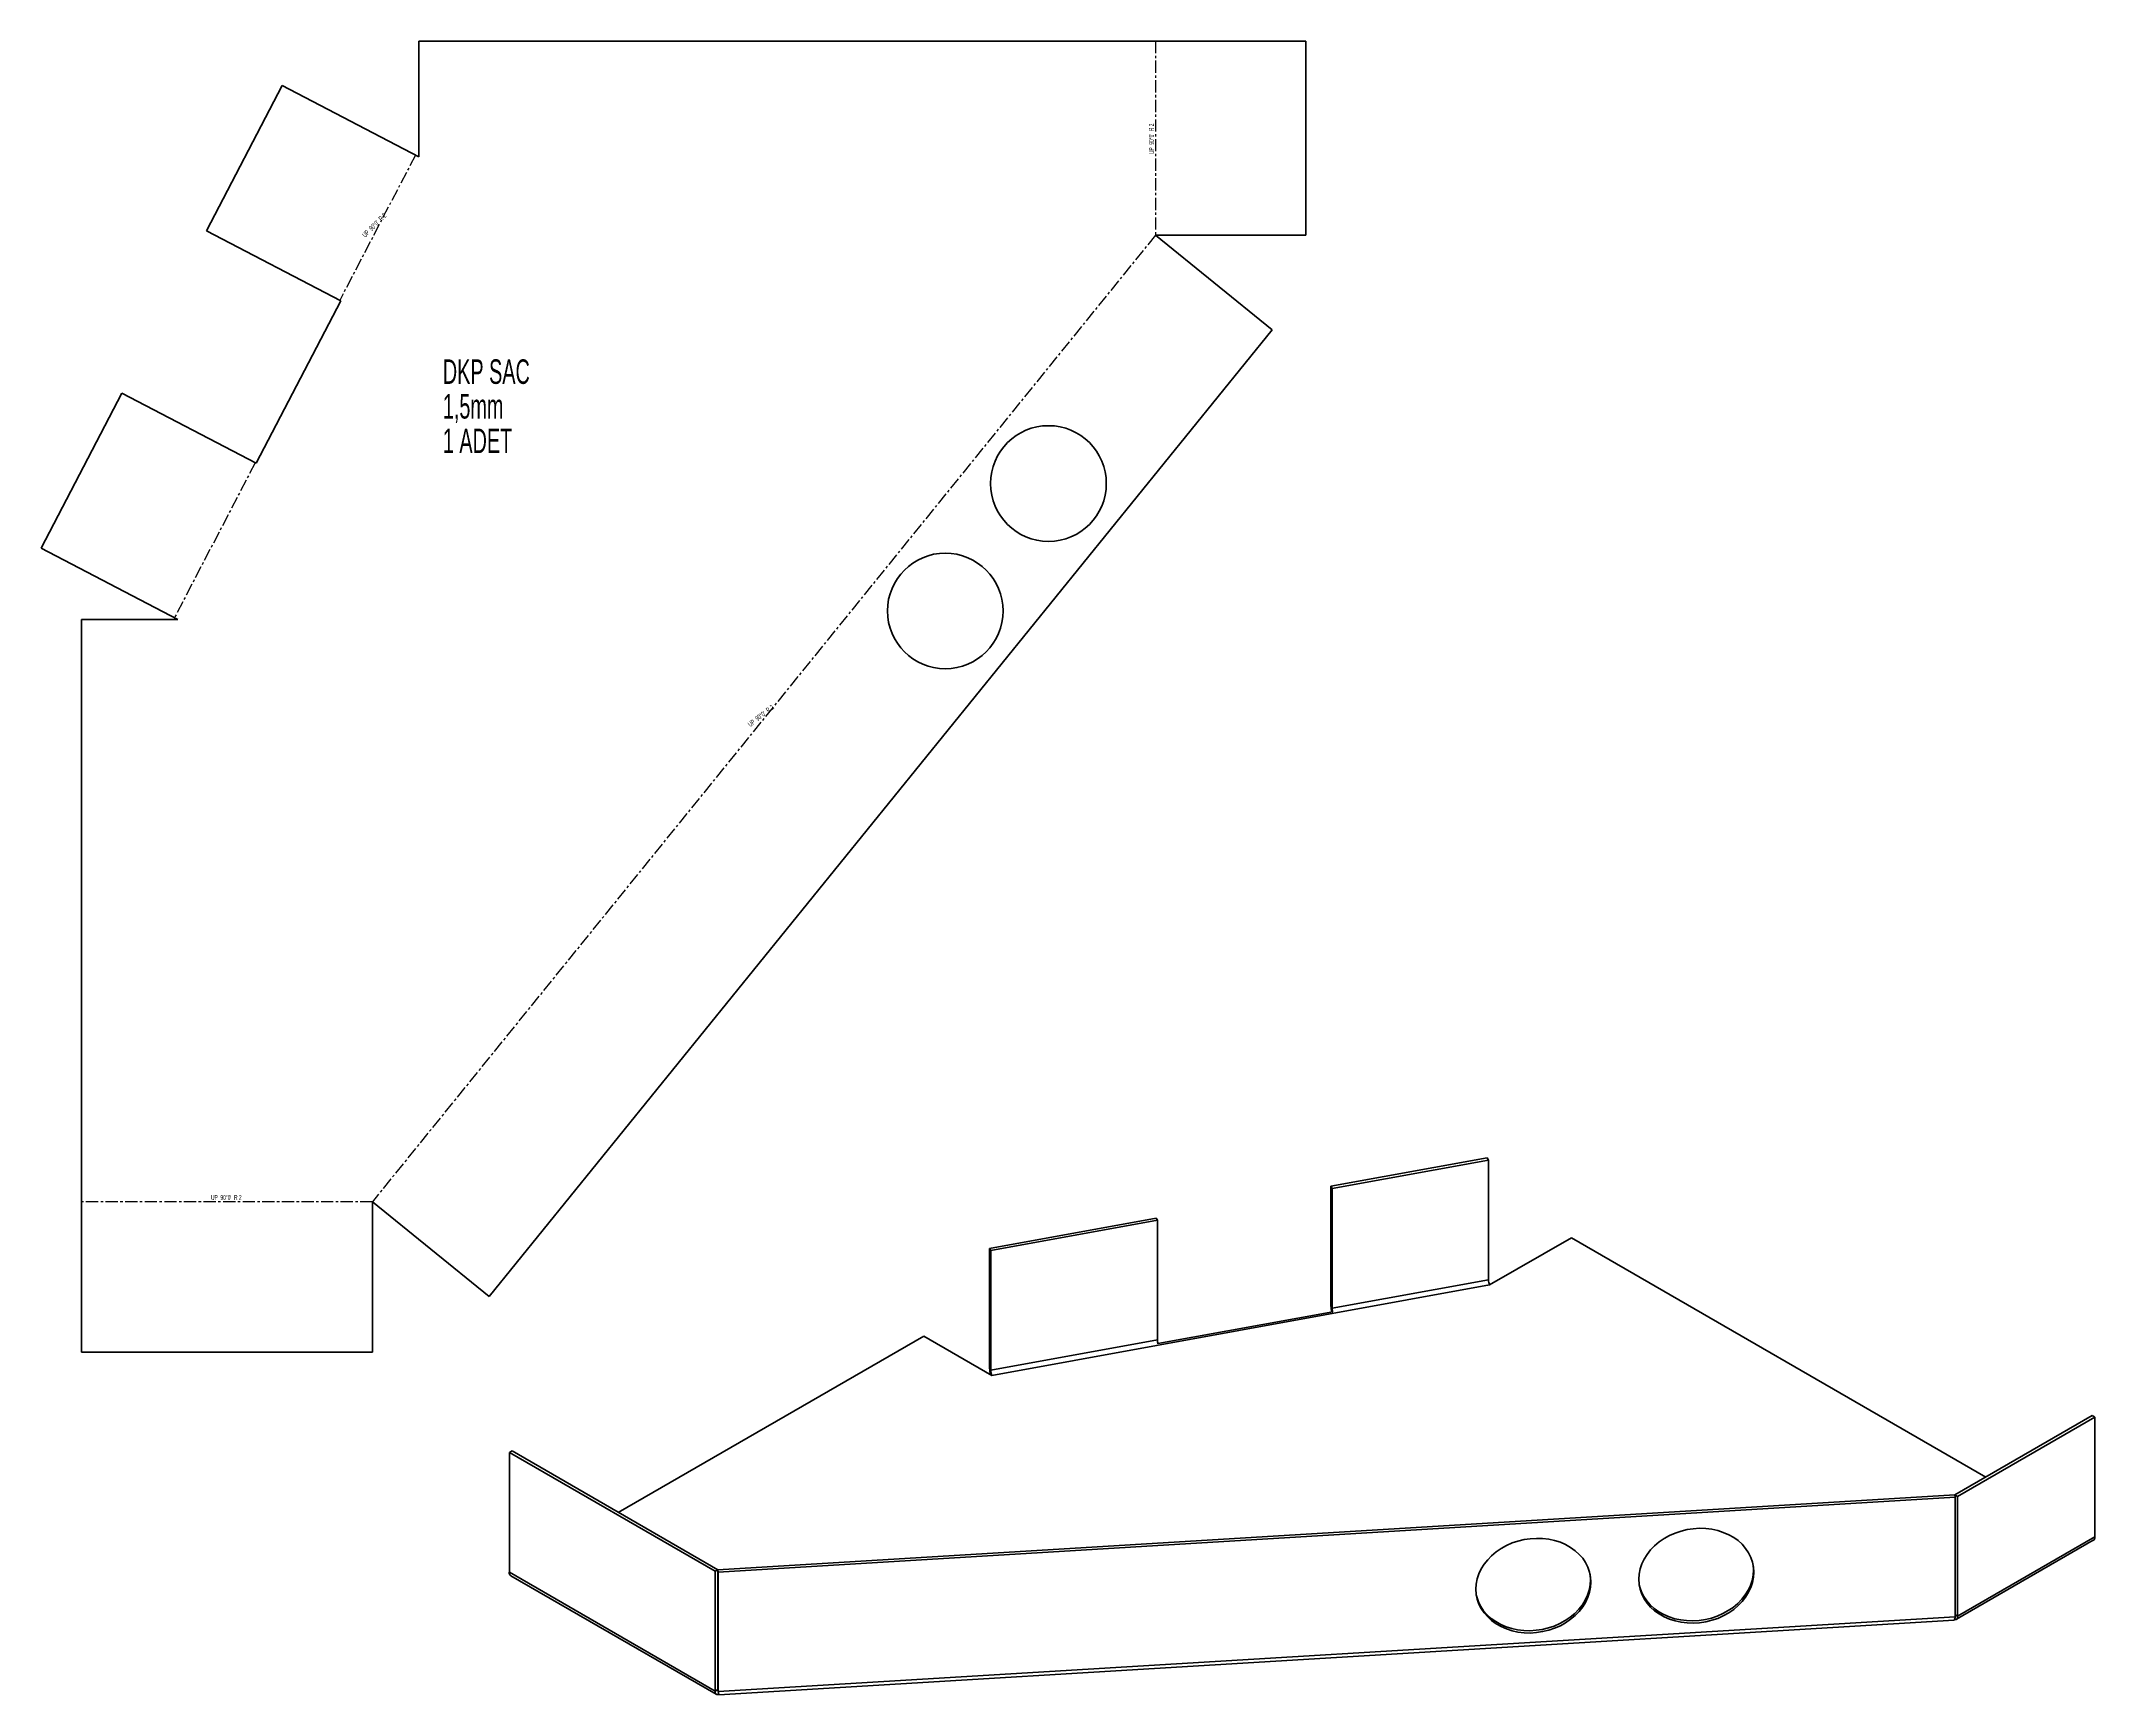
# Model space of a CAD drawing. Header units: millimetres. Extents: x -766 to 905, y -508 to 353.
# Drawn here: x -766 to 299, y -508 to 350 of the extents above; entities that cross this region are included whole.
import ezdxf

# ---------------------------------------------------------------- set-up
doc = ezdxf.new("R2010")
doc.units = ezdxf.units.MM
doc.linetypes.add('CENTER', pattern=[10.16, 6.35, -1.27, 1.27, -1.27])
doc.styles.add('SLDTEXTSTYLE0', font='TXT', dxfattribs={"width": 0.5675})
doc.styles.add('SLDTEXTSTYLE1', font='TXT', dxfattribs={"width": 0.605})

msp = doc.modelspace()

# ---------------------------------------------------------------- linework, layer by layer
at = {"color": 7, "linetype": 'Continuous', "lineweight": 35}
for p, q in [((-110.3, 349.7), (-570.3, 349.7)), ((-570.3, 349.7), (-570.3, 289.7)), ((-110.3, 349.7), (-110.3, 249)), ((-680.5, 251.3), (-641.3, 326.7)), ((-570.3, 289.7), (-641.3, 326.7)), ((-680.5, 251.3), (-610.8, 214.9)), ((-188.3, 249), (-127.7, 199.9)), ((-110.3, 249), (-188.3, 249)), ((-610.8, 214.9), (-654.7, 130.7)), ((-127.7, 199.9), (-533.8, -301.4)), ((-766.3, 86.7), (-724.4, 167)), ((-654.7, 130.7), (-724.4, 167)), ((-766.3, 86.7), (-695.3, 49.7)), ((-745.3, 49.7), (-745.3, -330.3)), ((-695.3, 49.7), (-745.3, 49.7)), ((-97.3, -244.3), (-16.2, -229.6)), ((-96.7, -245.4), (-15.6, -230.7)), ((-16.2, -229.6), (-15.6, -230.7)), ((-15.6, -230.7), (-15.6, -292.8)), ((-97.3, -244.3), (-96.7, -245.4)), ((-97.3, -244.3), (-97.3, -306.4)), ((-533.8, -301.4), (-594.4, -252.3)), ((-594.4, -252.3), (-594.4, -330.3)), ((-96.7, -245.4), (-96.7, -307.5)), ((-274.3, -276.5), (-187.9, -260.8)), ((-273.7, -277.6), (-187.3, -261.9)), ((-187.9, -260.8), (-187.3, -261.9)), ((-187.3, -324), (-187.3, -261.9)), ((-274.3, -276.5), (-273.7, -277.6)), ((-274.3, -338.6), (-274.3, -276.5)), ((27.4, -271), (-15, -295.5)), ((242.3, -395.1), (27.4, -271)), ((-273.7, -339.7), (-273.7, -277.6)), ((-15, -295.5), (-273.1, -342.4)), ((-15.6, -292.8), (-96.7, -307.5)), ((-97.3, -306.4), (-96.7, -307.5)), ((-96.4, -309.5), (-187, -325.9)), ((-308.5, -322), (-466.9, -413.5)), ((-273.1, -342.4), (-308.5, -322)), ((-187.3, -324), (-273.7, -339.7)), ((-594.4, -330.3), (-745.3, -330.3)), ((-273.7, -339.7), (-274.3, -338.6)), ((297.5, -363.2), (226.3, -404.4)), ((298.9, -364.1), (227.7, -405.2)), ((298.9, -364.1), (297.5, -363.2)), ((298.9, -426.1), (298.9, -364.1)), ((-523.4, -382.4), (-522, -381.6)), ((-523.4, -382.4), (-523.4, -444.5)), ((-416.7, -444), (-523.4, -382.4)), ((-415.3, -443.2), (-522, -381.6)), ((226.3, -404.4), (-415.3, -443.2)), ((226.5, -405.5), (226.3, -404.4)), ((227.7, -405.2), (226.3, -404.4)), ((226.3, -404.4), (226.3, -404.4)), ((226.5, -405.5), (-415.1, -444.4)), ((226.5, -467.6), (226.5, -405.5)), ((227.7, -405.2), (227.7, -467.2)), ((227.1, -468.9), (298.1, -427.9)), ((298.9, -426.1), (227.7, -467.2)), ((-416.7, -506.1), (-523.4, -444.5)), ((-522.6, -446.3), (-416.2, -507.7)), ((-416.7, -444), (-415.3, -443.2)), ((-416.7, -506.1), (-416.7, -444)), ((-415.1, -444.4), (-415.3, -443.2)), ((-415.3, -443.2), (-415.3, -505.3)), ((-415.3, -505.3), (-415.3, -443.2)), ((-415.1, -444.4), (-415.1, -506.4)), ((226.5, -467.6), (-415.1, -506.4)), ((226.5, -466.5), (227.7, -467.2)), ((-414.7, -508.1), (225.9, -469.3)), ((-415.3, -505.3), (-416.7, -506.1)), ((-415.3, -505.3), (-415.3, -505.3)), ((-415.3, -505.3), (-415.1, -506.4))]:
    msp.add_line(p, q, dxfattribs=at)
at = {"color": 7, "linetype": 'CENTER'}
for p, q in [((-188.3, 349.7), (-188.3, 249)), ((-572.1, 290.6), (-611.4, 215.2)), ((-188.3, 249), (-594.4, -252.3)), ((-655.2, 131), (-697.1, 50.6)), ((-594.4, -252.3), (-745.3, -252.3))]:
    msp.add_line(p, q, dxfattribs=at)
at = {"color": 7, "linetype": 'Continuous', "lineweight": 35, "flags": 128}
for points in [[(122.1, -444.5), (121.9, -441.9), (121.4, -439.3), (120.5, -436.8), (119.3, -434.4), (117.8, -432.1), (116, -430), (113.9, -428.1), (111.6, -426.5), (109, -425), (106.2, -423.8), (103.3, -422.9), (100.2, -422.2), (97.1, -421.8), (93.9, -421.7), (90.6, -421.9), (87.4, -422.4), (84.3, -423.2), (81.2, -424.2), (78.3, -425.5), (75.5, -427), (72.9, -428.8), (70.6, -430.8), (68.5, -432.9), (66.7, -435.2), (65.2, -437.7), (64, -440.2), (63.1, -442.8), (62.6, -445.4), (62.4, -448.1), (62.6, -450.7), (63.1, -453.3), (64, -455.8), (65.2, -458.2), (66.7, -460.5), (68.5, -462.6), (70.6, -464.5), (72.9, -466.1), (75.5, -467.6), (78.3, -468.8), (81.2, -469.7), (84.3, -470.4), (87.4, -470.8), (90.6, -470.9), (93.9, -470.7), (97.1, -470.2), (100.2, -469.4), (103.3, -468.4), (106.2, -467.1), (109, -465.6), (111.6, -463.8), (113.9, -461.8), (116, -459.7), (117.8, -457.4), (119.3, -454.9), (120.5, -452.4), (121.4, -449.8), (121.9, -447.1), (122.1, -444.5)], [(37.5, -449.6), (37.4, -447), (36.8, -444.4), (36, -441.9), (34.8, -439.5), (33.3, -437.2), (31.5, -435.2), (29.4, -433.3), (27, -431.6), (24.4, -430.1), (21.7, -428.9), (18.7, -428), (15.7, -427.3), (12.5, -427), (9.3, -426.9), (6.1, -427.1), (2.9, -427.5), (-0.3, -428.3), (-3.3, -429.3), (-6.3, -430.6), (-9, -432.2), (-11.6, -433.9), (-14, -435.9), (-16, -438), (-17.9, -440.3), (-19.4, -442.8), (-20.6, -445.3), (-21.4, -447.9), (-22, -450.6), (-22.1, -453.2), (-22, -455.9), (-21.4, -458.5), (-20.6, -461), (-19.4, -463.3), (-17.9, -465.6), (-16, -467.7), (-14, -469.6), (-11.6, -471.3), (-9, -472.7), (-6.3, -473.9), (-3.3, -474.8), (-0.3, -475.5), (2.9, -475.9), (6.1, -476), (9.3, -475.8), (12.5, -475.3), (15.7, -474.5), (18.7, -473.5), (21.7, -472.2), (24.4, -470.7), (27, -468.9), (29.4, -467), (31.5, -464.8), (33.3, -462.5), (34.8, -460.1), (36, -457.5), (36.8, -454.9), (37.4, -452.3), (37.5, -449.6)], [(37.1, -445.5), (37.2, -445.8), (37.3, -448.5), (37.2, -451.1), (36.6, -453.8), (35.8, -456.4), (34.6, -458.9), (33.1, -461.4), (31.2, -463.7), (29.2, -465.8), (26.8, -467.8), (24.2, -469.5), (21.5, -471.1), (18.5, -472.4), (15.5, -473.4), (12.3, -474.2), (9.1, -474.6), (5.9, -474.8), (2.7, -474.7), (-0.5, -474.4), (-3.5, -473.7), (-6.5, -472.8), (-9.2, -471.6), (-11.8, -470.1), (-14.2, -468.4), (-16.3, -466.5), (-18.1, -464.5), (-19.6, -462.2), (-20.8, -459.8), (-21.6, -457.3), (-21.9, -456.2)], [(121.6, -440.4), (121.7, -440.7), (121.9, -443.3), (121.7, -446), (121.2, -448.7), (120.3, -451.3), (119.1, -453.8), (117.6, -456.2), (115.8, -458.5), (113.7, -460.7), (111.3, -462.7), (108.8, -464.4), (106, -465.9), (103.1, -467.2), (100, -468.3), (96.9, -469), (93.6, -469.5), (90.4, -469.7), (87.2, -469.6), (84.1, -469.2), (81, -468.6), (78.1, -467.6), (75.3, -466.4), (72.7, -465), (70.4, -463.3), (68.3, -461.4), (66.5, -459.3), (65, -457.1), (63.8, -454.7), (62.9, -452.2), (62.6, -451.1)]]:
    msp.add_lwpolyline(points, dxfattribs=at)
at = {"color": 7, "linetype": 'Continuous', "lineweight": 35}
for centre in [(-243.8, 120.2), (-297.3, 54.1)]:
    msp.add_circle(centre, 30, dxfattribs=at)
for centre, radius, start, end in [((-9, -292.7), 6.62, 180.1837, 204.6098), ((-82.6, -306.1), 14.7, 180.9795, 193.3923), ((-89.3, -307.4), 7.41, 180.9864, 196.4041), ((-179.9, -323.9), 7.41, 180.9864, 196.4041), ((-259.6, -338.4), 14.7, 180.9682, 194.3627), ((-267.1, -339.7), 6.62, 180.1837, 204.6098), ((297, -426.4), 1.92, 304.0564, 7.2558), ((-521.5, -444.7), 1.97, 173.7012, 234.9867)]:
    msp.add_arc(centre, radius, start, end, dxfattribs=at)
for points, knots in [([(226.5, -467.6), (226.4, -467.9), (226.3, -468.6), (226.1, -469.2), (226, -469.2), (225.9, -469.2)], [0, 0, 0, 0, 0.356179, 0.712365, 1, 1, 1, 1]), ([(226.2, -469), (226.2, -469), (226.5, -469.1), (227, -469), (227.5, -468.7), (227.8, -468), (227.7, -467.4), (227.7, -467.2)], [0, 0, 0, 0, 0.017726, 0.2884157, 0.5591053, 0.8297949, 1, 1, 1, 1]), ([(-416.7, -506.1), (-416.7, -506.4), (-416.8, -507.1), (-416.4, -507.7), (-415.8, -507.9), (-415.2, -507.8), (-414.9, -507.6), (-414.9, -507.5)], [0, 0, 0, 0, 0.236582, 0.473172, 0.709762, 0.946352, 1, 1, 1, 1]), ([(-415.3, -505.3), (-415.3, -505.4), (-415.4, -505.7), (-415.3, -506), (-415.2, -506), (-415.2, -506)], [0, 0, 0, 0, 0.449111, 0.898222, 1, 1, 1, 1]), ([(-414.7, -508.1), (-414.7, -508.1), (-414.7, -508.1), (-414.8, -507.8), (-414.9, -507.2), (-415, -506.7), (-415.1, -506.4)], [0, 0, 0, 0, 0.067266, 0.425265, 0.783264, 1, 1, 1, 1])]:
    msp.add_open_spline(points, degree=3, knots=knots, dxfattribs=at)

# ---------------------------------------------------------------- texts
at = {"color": 7, "linetype": 'Continuous', "lineweight": 0, "char_height": 2.646, "attachment_point": 2, "style": 'SLDTEXTSTYLE0'}
for insert, rotation in [((-191.7, 299), 90), ((-594.4, 255.1), 45), ((-393.8, 0.8), 38.0783)]:
    msp.add_mtext("UP  90°0'  R 2", dxfattribs=dict(at, insert=insert, rotation=rotation))
at = {"color": 7, "linetype": 'Continuous', "lineweight": 0}
for s, insert, char_height, attachment_point, style in [('DKP SAC', (-557.9, 184.6), 12.7, 1, 'SLDTEXTSTYLE1'), ('1,5mm', (-557.9, 166.6), 12.7, 1, 'SLDTEXTSTYLE1'), ('1 ADET', (-557.9, 148.7), 12.7, 1, 'SLDTEXTSTYLE1'), ("UP  90°0'  R 2", (-670.2, -248.8), 2.646, 2, 'SLDTEXTSTYLE0')]:
    msp.add_mtext(s, dxfattribs=dict(at, insert=insert, char_height=char_height, attachment_point=attachment_point, style=style))

doc.saveas('drawing.dxf')
